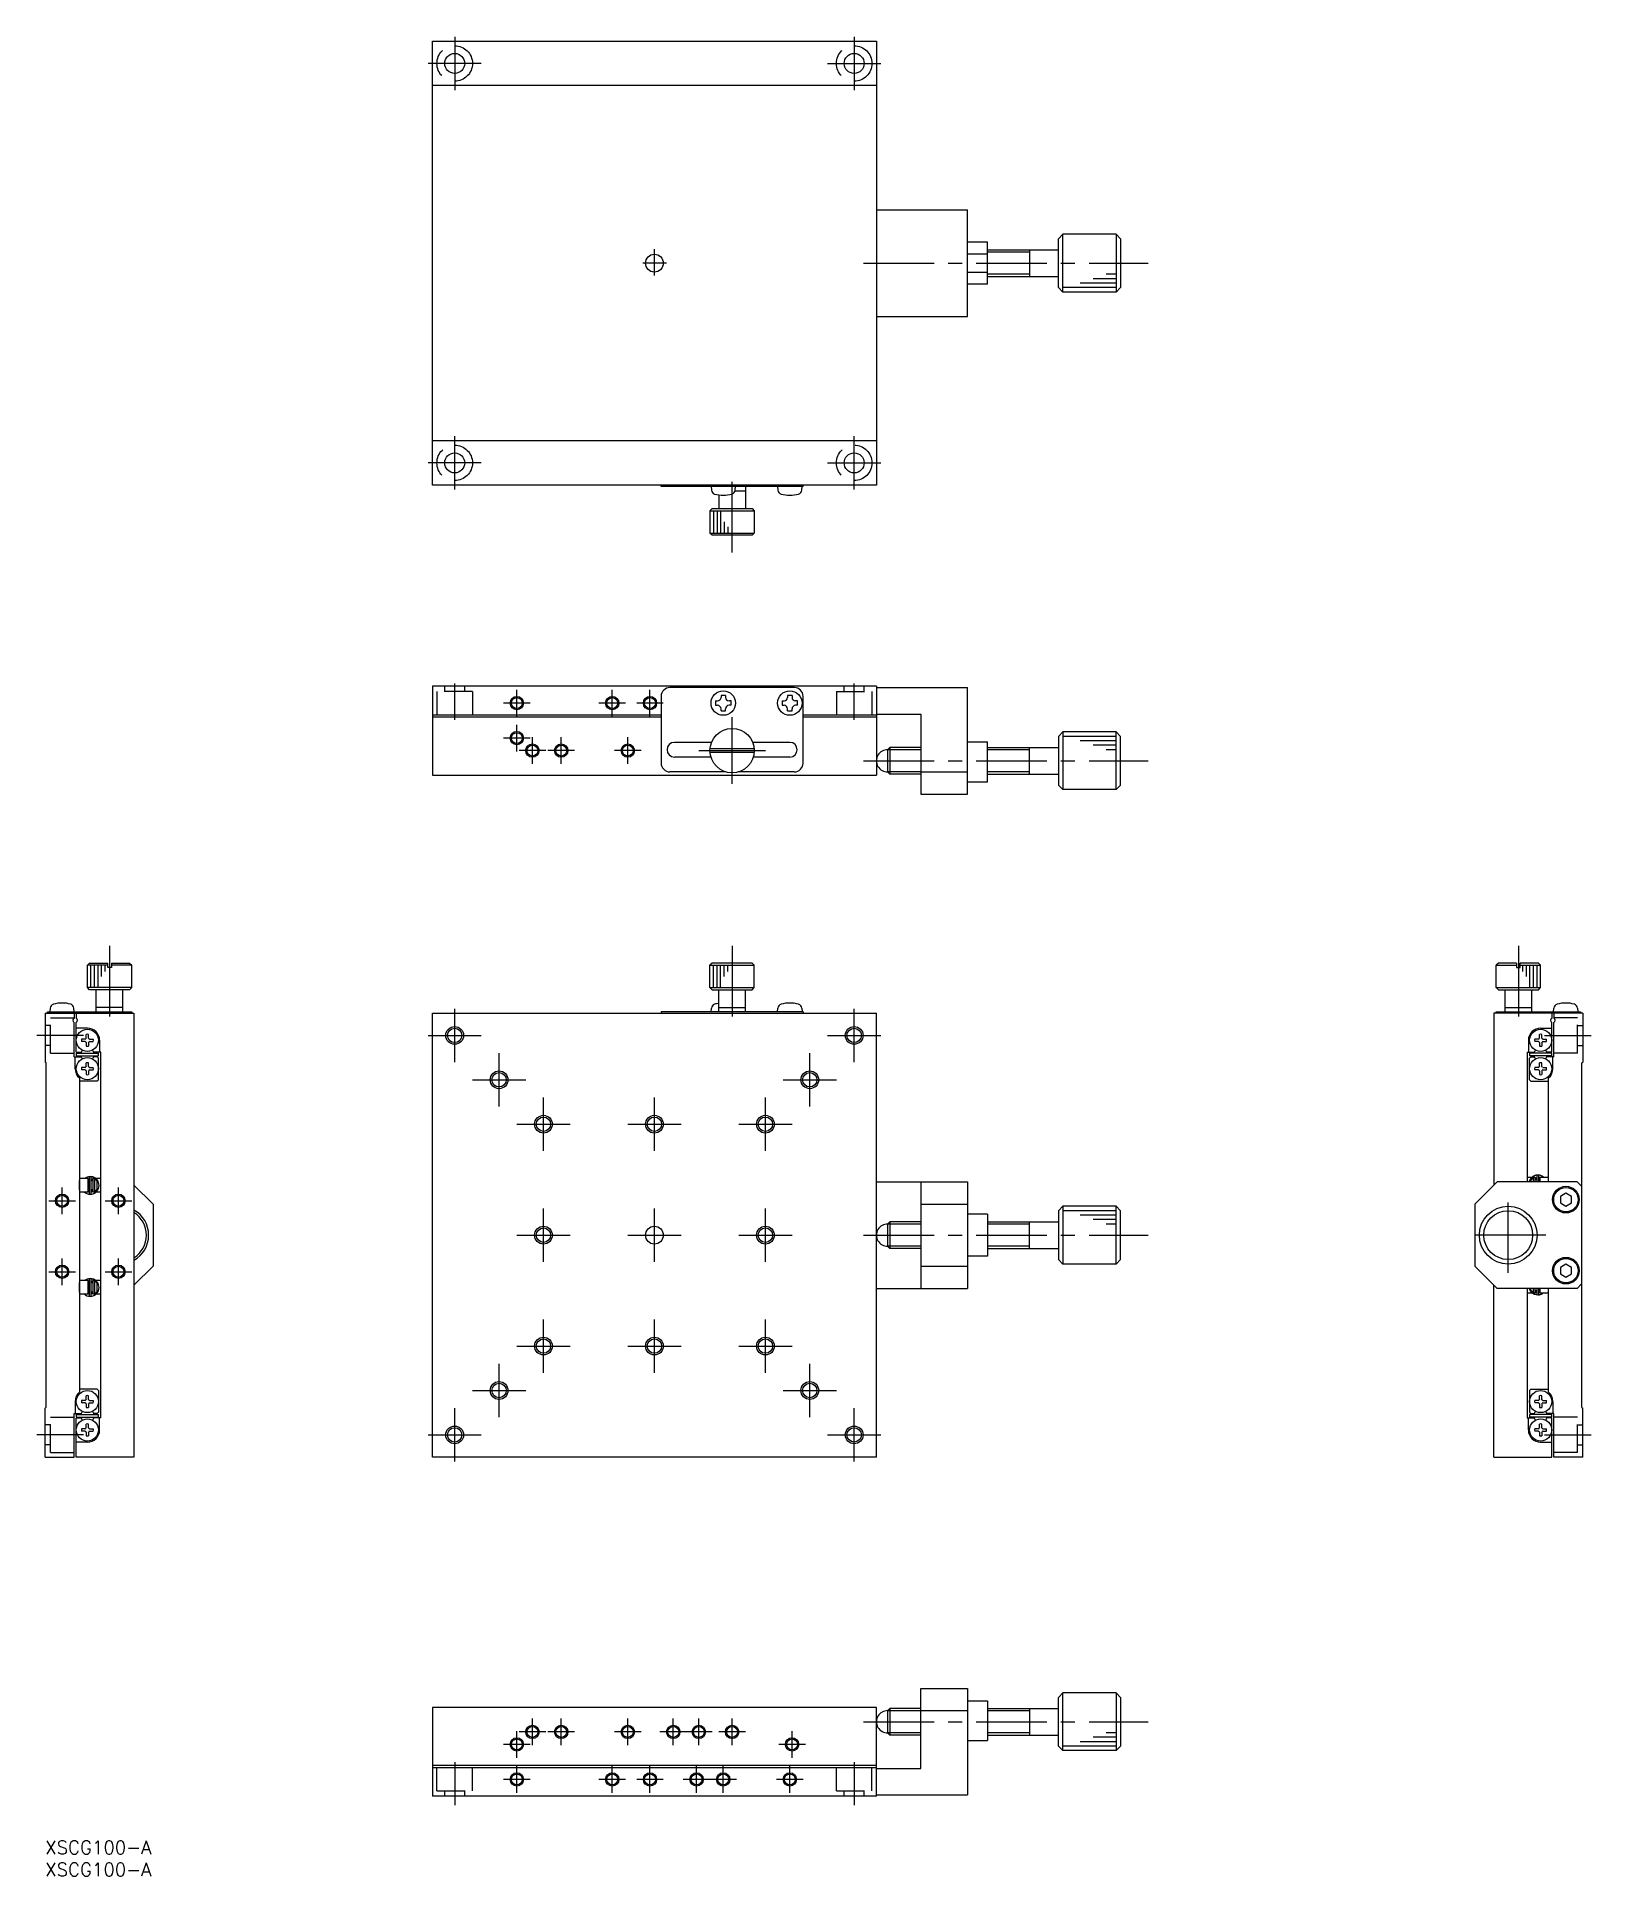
# Model space of a CAD drawing. Extents: x -2 to 348, y -8 to 406.
import ezdxf

# ---------------------------------------------------------------- set-up
doc = ezdxf.new("R2010")
doc.units = 0
doc.header["$LTSCALE"] = 0.5
doc.linetypes.add('CENTER', pattern=[50.8, 31.75, -6.35, 6.35, -6.35])
doc.linetypes.add('DASHED', pattern=[19.05, 12.7, -6.35])
for name, color, linetype in [('MSM_CENTER', 1, 'CENTER'), ('MSM_CONTINUOUS', 7, 'CONTINUOUS'), ('MSM_DASHED', 4, 'DASHED'), ('MSM_NARROW', 5, 'CONTINUOUS'), ('MSM_PART_NUMBER', 7, 'CONTINUOUS')]:
    doc.layers.add(name, color=color, linetype=linetype)
doc.styles.get("Standard").update_dxf_attribs({"font": 'txt.shx', "height": 3, "bigfont": 'bigfont.shx'})

# ---------------------------------------------------------------- blocks, each defined once
blk = doc.blocks.new('*U2')
at = {"layer": 'MSM_PART_NUMBER'}
blk.add_text('XSCG100-A', height=3, dxfattribs=at).set_placement((0, -3))
blk = doc.blocks.new('*U3')
at = {"layer": 'MSM_PART_NUMBER'}
blk.add_text('XSCG100-A', height=3, dxfattribs=at).set_placement((0, -8))

msp = doc.modelspace()

# ---------------------------------------------------------------- linework, layer by layer
at = {"layer": 'MSM_CENTER'}
for p, q in [((92.25, 406.42), (92.25, 394.42)), ((182.25, 406.42), (182.25, 394.42)), ((98.25, 400.42), (86.25, 400.42)), ((176.25, 400.42), (188.25, 400.42)), ((137.25, 352.61), (137.25, 358.56)), ((140, 355.42), (134.6, 355.42)), ((184.36, 355.42), (248.47, 355.42)), ((92.25, 304.42), (92.25, 316.42)), ((182.25, 304.42), (182.25, 316.42)), ((98.25, 310.42), (86.25, 310.42)), ((154.75, 290.26), (154.75, 307.52)), ((176.25, 310.42), (188.25, 310.42)), ((92.25, 252.55), (92.25, 260.7)), ((106.25, 253.3), (106.25, 259.3)), ((127.75, 253.3), (127.75, 259.3)), ((136.25, 253.3), (136.25, 259.3)), ((182.25, 252.55), (182.25, 260.7)), ((109.25, 256.3), (103.25, 256.3)), ((130.75, 256.3), (124.75, 256.3)), ((139.25, 256.3), (133.25, 256.3)), ((154.75, 238.1), (154.75, 253.1)), ((106.25, 245.41), (106.25, 251.41)), ((109.25, 248.41), (103.25, 248.41)), ((112.75, 245.6), (106.75, 245.6)), ((109.75, 242.6), (109.75, 248.6)), ((119.25, 245.6), (113.25, 245.6)), ((116.25, 242.6), (116.25, 248.6)), ((134.25, 245.6), (128.25, 245.6)), ((131.25, 242.6), (131.25, 248.6)), ((147.25, 245.6), (162.25, 245.6)), ((184.36, 243.3), (248.47, 243.3)), ((14.5, 201.6), (14.5, 184.34)), ((154.75, 201.6), (154.75, 184.34)), ((331.89, 201.6), (331.89, 184.18)), ((92.25, 175.43), (92.25, 187.43)), ((182.25, 175.43), (182.25, 187.43)), ((8.61, 181.44), (-1.9, 181.44)), ((86.25, 181.43), (98.25, 181.43)), ((176.25, 181.43), (188.25, 181.43)), ((337.78, 181.44), (348.29, 181.44)), ((102.25, 165.43), (102.25, 177.43)), ((172.25, 165.43), (172.25, 177.43)), ((96.25, 171.43), (108.25, 171.43)), ((166.25, 171.43), (178.25, 171.43)), ((112.25, 155.43), (112.25, 167.43)), ((137.25, 155.43), (137.25, 167.43)), ((162.25, 155.43), (162.25, 167.43)), ((106.25, 161.43), (118.25, 161.43)), ((131.25, 161.43), (143.25, 161.43)), ((156.25, 161.43), (168.25, 161.43)), ((3.8, 141.18), (3.8, 147.18)), ((16.5, 141.18), (16.5, 147.18)), ((0.8, 144.18), (6.8, 144.18)), ((13.5, 144.18), (19.5, 144.18)), ((112.25, 130.43), (112.25, 142.43)), ((137.25, 130.43), (137.25, 142.43)), ((162.25, 130.43), (162.25, 142.43)), ((329.59, 127.93), (329.59, 144.93)), ((106.25, 136.43), (118.25, 136.43)), ((131.25, 136.43), (143.25, 136.43)), ((156.25, 136.43), (168.25, 136.43)), ((184.36, 136.43), (248.47, 136.43)), ((338.09, 136.43), (321.09, 136.43)), ((3.8, 125.18), (3.8, 131.18)), ((16.5, 125.18), (16.5, 131.18)), ((0.8, 128.18), (6.8, 128.18)), ((13.5, 128.18), (19.5, 128.18)), ((112.25, 105.43), (112.25, 117.43)), ((137.25, 105.43), (137.25, 117.43)), ((162.25, 105.43), (162.25, 117.43)), ((106.25, 111.43), (118.25, 111.43)), ((131.25, 111.43), (143.25, 111.43)), ((156.25, 111.43), (168.25, 111.43)), ((102.25, 95.43), (102.25, 107.43)), ((172.25, 95.43), (172.25, 107.43)), ((96.25, 101.43), (108.25, 101.43)), ((166.25, 101.43), (178.25, 101.43)), ((92.25, 85.43), (92.25, 97.43)), ((182.25, 85.43), (182.25, 97.43)), ((8.61, 91.43), (-1.9, 91.43)), ((86.25, 91.43), (98.25, 91.43)), ((176.25, 91.43), (188.25, 91.43)), ((337.78, 91.43), (348.29, 91.43)), ((109.75, 21.5), (109.75, 27.5)), ((116.25, 21.5), (116.25, 27.5)), ((131.25, 21.5), (131.25, 27.5)), ((141.5, 21.5), (141.5, 27.5)), ((147.25, 21.5), (147.25, 27.5)), ((154.75, 21.5), (154.75, 27.5)), ((184.36, 26.8), (248.47, 26.8)), ((109.25, 21.7), (103.25, 21.7)), ((106.25, 18.7), (106.25, 24.7)), ((112.75, 24.5), (106.75, 24.5)), ((119.25, 24.5), (113.25, 24.5)), ((134.25, 24.5), (128.25, 24.5)), ((144.5, 24.5), (138.5, 24.5)), ((150.25, 24.5), (144.25, 24.5)), ((157.75, 24.5), (151.75, 24.5)), ((171.25, 21.7), (165.25, 21.7)), ((168.25, 18.7), (168.25, 24.7)), ((92.25, 17.7), (92.25, 8)), ((106.25, 10.8), (106.25, 16.8)), ((127.75, 10.8), (127.75, 16.8)), ((136.25, 10.8), (136.25, 16.8)), ((146.75, 10.8), (146.75, 16.8)), ((152.75, 10.8), (152.75, 16.8)), ((167.75, 10.8), (167.75, 16.8)), ((182.25, 17.7), (182.25, 8)), ((109.25, 13.8), (103.25, 13.8)), ((130.75, 13.8), (124.75, 13.8)), ((139.25, 13.8), (133.25, 13.8)), ((149.75, 13.8), (143.75, 13.8)), ((155.75, 13.8), (149.75, 13.8)), ((170.75, 13.8), (164.75, 13.8))]:
    msp.add_line(p, q, dxfattribs=at)
at = {"layer": 'MSM_CONTINUOUS'}
for p, q in [((87.25, 305.42), (87.25, 405.42)), ((87.25, 405.42), (187.25, 405.42)), ((187.25, 405.42), (187.25, 305.42)), ((187.25, 395.42), (87.25, 395.42)), ((187.25, 367.42), (207.75, 367.42)), ((207.75, 343.42), (207.75, 367.42)), ((228.25, 360.92), (229.25, 361.92)), ((228.25, 349.92), (228.25, 360.92)), ((229.25, 348.92), (229.25, 361.92)), ((241.25, 361.92), (229.25, 361.92)), ((242.25, 360.92), (241.25, 361.92)), ((241.25, 361.92), (241.25, 348.92)), ((242.25, 360.92), (242.25, 349.92)), ((212.25, 360.17), (207.75, 360.17)), ((207.75, 357.54), (212.25, 357.54)), ((212.25, 350.67), (212.25, 360.17)), ((212.25, 358.42), (228.25, 358.42)), ((221.75, 358.42), (221.75, 352.42)), ((212.25, 353.3), (207.75, 353.3)), ((212.25, 352.42), (228.25, 352.42)), ((212.25, 350.67), (207.75, 350.67)), ((228.25, 349.92), (229.25, 348.92)), ((241.25, 348.92), (229.25, 348.92)), ((242.25, 349.92), (241.25, 348.92)), ((187.25, 343.42), (207.75, 343.42)), ((187.25, 315.42), (87.25, 315.42)), ((187.25, 305.42), (87.25, 305.42)), ((138.75, 305.12), (138.75, 305.42)), ((170.75, 305.12), (138.75, 305.12)), ((150, 305.12), (150.07, 304.28)), ((151.75, 303.19), (151.75, 300.12)), ((155.4, 304.12), (157.75, 304.12)), ((155.42, 304.28), (155.5, 305.12)), ((157.75, 305.12), (157.75, 300.12)), ((165, 305.12), (165.07, 304.28)), ((170.42, 304.28), (170.5, 305.12)), ((170.75, 305.12), (170.75, 305.42)), ((149.75, 299.62), (150.25, 300.12)), ((149.75, 299.62), (159.75, 299.62)), ((149.75, 299.62), (149.75, 294.62)), ((150.25, 300.12), (159.25, 300.12)), ((159.25, 300.12), (159.75, 299.62)), ((159.75, 299.62), (159.75, 294.62)), ((149.75, 294.62), (159.75, 294.62)), ((150.25, 294.12), (149.75, 294.62)), ((159.75, 294.62), (159.25, 294.12)), ((159.25, 294.12), (150.25, 294.12)), ((187.25, 260.1), (87.25, 260.1)), ((87.25, 260.1), (87.25, 240.1)), ((138.75, 257.8), (138.75, 242.8)), ((168.75, 259.8), (140.75, 259.8)), ((153.25, 258.05), (152.25, 258.05)), ((152.25, 258.05), (152.25, 257.6)), ((153.25, 258.05), (153.25, 257.6)), ((168.25, 258.05), (167.25, 258.05)), ((167.25, 258.05), (167.25, 257.6)), ((168.25, 258.05), (168.25, 257.6)), ((170.75, 242.8), (170.75, 257.8)), ((187.25, 260.1), (187.25, 240.1)), ((187.25, 259.8), (207.75, 259.8)), ((207.75, 235.8), (207.75, 259.8)), ((138.75, 253.6), (87.25, 253.6)), ((138.75, 253.1), (87.25, 253.1)), ((151, 256.8), (151, 255.8)), ((151, 256.8), (151.45, 256.8)), ((151, 255.8), (151.45, 255.8)), ((152.25, 254.55), (152.25, 255)), ((152.25, 254.55), (153.25, 254.55)), ((153.25, 254.55), (153.25, 255)), ((154.5, 256.8), (154.05, 256.8)), ((154.5, 255.8), (154.05, 255.8)), ((154.5, 255.8), (154.5, 256.8)), ((166, 256.8), (166, 255.8)), ((166, 256.8), (166.45, 256.8)), ((166, 255.8), (166.45, 255.8)), ((167.25, 254.55), (167.25, 255)), ((167.25, 254.55), (168.25, 254.55)), ((168.25, 254.55), (168.25, 255)), ((169.5, 256.8), (169.05, 256.8)), ((169.5, 255.8), (169.05, 255.8)), ((169.5, 255.8), (169.5, 256.8)), ((187.25, 253.6), (170.75, 253.6)), ((187.25, 253.1), (170.75, 253.1)), ((187.25, 253.8), (197.25, 253.8)), ((197.25, 253.8), (197.25, 235.8)), ((228.25, 248.8), (229.25, 249.8)), ((228.25, 248.8), (228.25, 237.8)), ((229.25, 249.8), (229.25, 236.8)), ((241.25, 249.8), (229.25, 249.8)), ((242.25, 248.8), (241.25, 249.8)), ((241.25, 236.8), (241.25, 249.8)), ((242.25, 237.8), (242.25, 248.8)), ((150.1, 247.45), (141.75, 247.45)), ((159.73, 246), (149.76, 246)), ((159.73, 245.2), (149.76, 245.2)), ((167.75, 247.45), (159.39, 247.45)), ((189.75, 245.76), (190.29, 246.3)), ((189.75, 245.76), (189.75, 240.85)), ((190.29, 246.3), (190.29, 240.3)), ((197.25, 246.3), (190.29, 246.3)), ((207.75, 247.55), (212.25, 247.55)), ((212.25, 238.55), (212.25, 247.55)), ((212.25, 246.3), (228.25, 246.3)), ((221.75, 240.3), (221.75, 246.3)), ((153.35, 240.8), (140.75, 240.8)), ((149.96, 244.15), (141.75, 244.15)), ((168.75, 240.8), (156.15, 240.8)), ((167.75, 244.15), (159.53, 244.15)), ((190.29, 240.3), (189.75, 240.85)), ((197.25, 240.8), (207.75, 240.8)), ((87.25, 240.1), (187.25, 240.1)), ((197.25, 240.3), (190.29, 240.3)), ((207.75, 238.55), (212.25, 238.55)), ((212.25, 240.3), (228.25, 240.3)), ((228.25, 237.8), (229.25, 236.8)), ((241.25, 236.8), (229.25, 236.8)), ((242.25, 237.8), (241.25, 236.8)), ((197.25, 235.8), (207.75, 235.8)), ((9.5, 197.23), (10, 197.73)), ((14.1, 197.23), (9.5, 197.23)), ((9.5, 192.23), (9.5, 197.23)), ((10, 197.73), (14.1, 197.73)), ((14.1, 196.73), (14.1, 197.73)), ((14.9, 196.73), (14.1, 196.73)), ((14.9, 197.73), (14.9, 196.73)), ((14.9, 197.73), (19, 197.73)), ((19.5, 197.23), (14.9, 197.23)), ((19, 197.73), (19.5, 197.23)), ((19.5, 192.23), (19.5, 197.23)), ((150.25, 197.73), (149.75, 197.23)), ((149.75, 197.23), (159.75, 197.23)), ((149.75, 192.23), (149.75, 197.23)), ((159.25, 197.73), (150.25, 197.73)), ((159.75, 197.23), (159.25, 197.73)), ((159.75, 192.23), (159.75, 197.23)), ((327.39, 197.73), (326.89, 197.23)), ((326.89, 197.23), (331.49, 197.23)), ((326.89, 192.23), (326.89, 197.23)), ((331.49, 197.73), (327.39, 197.73)), ((331.49, 197.73), (331.49, 196.73)), ((331.49, 196.73), (332.29, 196.73)), ((332.29, 196.73), (332.29, 197.73)), ((336.39, 197.73), (332.29, 197.73)), ((332.29, 197.23), (336.89, 197.23)), ((336.89, 197.23), (336.39, 197.73)), ((336.89, 192.23), (336.89, 197.23)), ((19.5, 192.23), (9.5, 192.23)), ((10, 191.73), (9.5, 192.23)), ((19, 191.73), (10, 191.73)), ((11.5, 186.73), (11.5, 191.73)), ((17.5, 186.73), (17.5, 191.73)), ((19.5, 192.23), (19, 191.73)), ((149.75, 192.23), (159.75, 192.23)), ((149.75, 192.23), (150.25, 191.73)), ((150.25, 191.73), (159.25, 191.73)), ((151.75, 186.73), (151.75, 191.73)), ((157.75, 186.73), (157.75, 191.73)), ((159.25, 191.73), (159.75, 192.23)), ((326.89, 192.23), (336.89, 192.23)), ((326.89, 192.23), (327.39, 191.73)), ((327.39, 191.73), (336.39, 191.73)), ((328.89, 186.73), (328.89, 191.73)), ((334.89, 186.73), (334.89, 191.73)), ((336.39, 191.73), (336.89, 192.23)), ((0.5, 186.43), (0.5, 186.73)), ((0.5, 186.73), (19.5, 186.73)), ((1.12, 187.58), (1.05, 186.73)), ((6.55, 186.73), (6.48, 187.58)), ((17.5, 187.73), (11.5, 187.73)), ((19.5, 186.73), (19.5, 186.43)), ((170.75, 186.73), (138.75, 186.73)), ((138.75, 186.73), (138.75, 186.43)), ((150, 186.73), (150.07, 187.58)), ((151.75, 187.73), (157.75, 187.73)), ((165, 186.73), (165.07, 187.58)), ((170.42, 187.58), (170.5, 186.73)), ((170.75, 186.73), (170.75, 186.43)), ((326.89, 186.43), (326.89, 186.73)), ((326.89, 186.73), (345.89, 186.73)), ((328.89, 187.73), (334.89, 187.73)), ((339.8, 186.73), (339.87, 187.58)), ((345.22, 187.58), (345.3, 186.73)), ((345.89, 186.73), (345.89, 186.43)), ((0, 186.43), (20, 186.43)), ((0, 186.43), (0, 175.43)), ((6.5, 186.43), (6.5, 185.28)), ((6.5, 176.63), (6.5, 184.37)), ((7, 186.43), (7, 185.28)), ((7, 177.63), (7, 184.37)), ((9.5, 183.08), (7, 183.08)), ((20, 186.43), (20, 86.43)), ((87.25, 86.43), (87.25, 186.43)), ((87.25, 186.43), (187.25, 186.43)), ((187.25, 86.43), (187.25, 186.43)), ((346.39, 186.43), (326.39, 186.43)), ((326.39, 186.43), (326.39, 147.73)), ((336.89, 183.08), (339.39, 183.08)), ((339.39, 186.43), (339.39, 185.28)), ((339.39, 177.63), (339.39, 184.37)), ((339.89, 186.43), (339.89, 185.28)), ((339.89, 176.63), (339.89, 184.37)), ((346.39, 186.43), (346.39, 175.43)), ((9, 180.61), (8.18, 180.59)), ((9, 180.06), (8.18, 180.07)), ((9, 180.61), (9.17, 180.68)), ((9, 180.06), (9.17, 179.98)), ((9.23, 180.81), (9.17, 180.68)), ((9.23, 179.85), (9.17, 179.98)), ((9.23, 180.81), (9.24, 181.66)), ((9.23, 179.85), (9.24, 179.01)), ((9.77, 180.81), (9.76, 181.66)), ((9.77, 179.85), (9.76, 179.01)), ((9.77, 180.81), (9.83, 180.68)), ((9.77, 179.85), (9.83, 179.98)), ((10, 180.61), (9.83, 180.68)), ((10, 180.06), (9.83, 179.98)), ((10, 180.61), (10.82, 180.59)), ((10, 180.06), (10.82, 180.07)), ((12.25, 180.33), (12.25, 177.63)), ((334.14, 180.33), (334.14, 177.63)), ((336.39, 180.61), (335.57, 180.59)), ((336.39, 180.06), (335.57, 180.07)), ((336.39, 180.61), (336.56, 180.68)), ((336.39, 180.06), (336.56, 179.98)), ((336.62, 180.81), (336.56, 180.68)), ((336.62, 179.85), (336.56, 179.98)), ((336.62, 180.81), (336.63, 181.66)), ((336.62, 179.85), (336.63, 179.01)), ((337.17, 180.81), (337.15, 181.66)), ((337.17, 179.85), (337.15, 179.01)), ((337.17, 180.81), (337.23, 180.68)), ((337.17, 179.85), (337.23, 179.98)), ((337.39, 180.61), (337.23, 180.68)), ((337.39, 180.06), (337.23, 179.98)), ((337.39, 180.61), (338.22, 180.59)), ((337.39, 180.06), (338.22, 180.07)), ((0.2, 175.23), (0, 175.43)), ((0.2, 97.64), (0.2, 175.23)), ((6.5, 176.63), (8.09, 176.63)), ((6.75, 173.93), (6.75, 176.63)), ((7, 177.63), (8.09, 177.63)), ((7, 177.43), (7, 176.83)), ((7, 177.43), (12, 177.43)), ((7, 176.83), (12, 176.83)), ((9, 174.21), (8.18, 174.19)), ((9, 174.21), (9.17, 174.28)), ((9.23, 174.41), (9.17, 174.28)), ((9.23, 174.41), (9.24, 175.26)), ((9.77, 174.41), (9.76, 175.26)), ((9.77, 174.41), (9.83, 174.28)), ((10, 174.21), (9.83, 174.28)), ((10, 174.21), (10.82, 174.19)), ((12.5, 177.63), (10.91, 177.63)), ((11.7, 176.63), (10.91, 176.63)), ((11.7, 176.63), (12, 176.33)), ((12, 176.83), (12, 177.43)), ((12, 171.43), (12, 176.33)), ((12.5, 95.24), (12.5, 177.63)), ((333.89, 177.63), (333.89, 148.43)), ((333.89, 177.63), (335.48, 177.63)), ((334.39, 177.43), (334.39, 176.83)), ((339.39, 177.43), (334.39, 177.43)), ((339.39, 176.83), (334.39, 176.83)), ((334.69, 176.63), (334.39, 176.33)), ((334.39, 171.43), (334.39, 176.33)), ((334.69, 176.63), (335.48, 176.63)), ((336.39, 174.21), (335.57, 174.19)), ((336.39, 174.21), (336.56, 174.28)), ((336.62, 174.41), (336.56, 174.28)), ((336.62, 174.41), (336.63, 175.26)), ((337.17, 174.41), (337.15, 175.26)), ((337.17, 174.41), (337.23, 174.28)), ((337.39, 174.21), (338.22, 174.19)), ((339.39, 177.63), (338.31, 177.63)), ((339.89, 176.63), (338.31, 176.63)), ((339.39, 176.83), (339.39, 177.43)), ((339.64, 173.93), (339.64, 176.63)), ((346.19, 175.23), (346.39, 175.43)), ((346.19, 97.63), (346.19, 175.23)), ((7.7, 171.85), (7.7, 101.02)), ((11.7, 171.13), (7.7, 171.13)), ((9, 173.66), (8.18, 173.67)), ((9, 173.66), (9.17, 173.58)), ((9.23, 173.45), (9.17, 173.58)), ((9.23, 173.45), (9.24, 172.61)), ((9.77, 173.45), (9.76, 172.61)), ((9.77, 173.45), (9.83, 173.58)), ((10, 173.66), (9.83, 173.58)), ((10, 173.66), (10.82, 173.67)), ((11.7, 171.13), (12, 171.43)), ((334.69, 171.13), (334.39, 171.43)), ((334.69, 171.13), (338.69, 171.13)), ((336.39, 173.66), (335.57, 173.67)), ((336.39, 173.66), (336.56, 173.58)), ((336.62, 173.45), (336.56, 173.58)), ((336.62, 173.45), (336.63, 172.61)), ((337.17, 173.45), (337.15, 172.61)), ((337.17, 173.45), (337.23, 173.58)), ((337.39, 173.66), (337.23, 173.58)), ((337.39, 173.66), (338.22, 173.67)), ((338.69, 148.43), (338.69, 171.85)), ((9.91, 149.42), (9.91, 145.87)), ((10.87, 149.5), (10.15, 149.64)), ((10.36, 149.49), (10.35, 149.48)), ((10.39, 149.5), (10.36, 149.49)), ((10.36, 145.87), (10.36, 149.42)), ((10.42, 149.51), (10.39, 149.5)), ((10.46, 149.52), (10.42, 149.51)), ((10.49, 149.53), (10.46, 149.52)), ((10.53, 149.53), (10.49, 149.53)), ((10.56, 149.54), (10.53, 149.53)), ((10.6, 149.54), (10.56, 149.54)), ((10.64, 149.54), (10.6, 149.54)), ((10.67, 149.54), (10.64, 149.54)), ((10.71, 149.54), (10.67, 149.54)), ((10.74, 149.53), (10.71, 149.54)), ((10.78, 149.53), (10.74, 149.53)), ((10.81, 149.52), (10.78, 149.53)), ((10.85, 149.51), (10.81, 149.52)), ((10.81, 149.2), (10.82, 149.21)), ((10.81, 149.18), (10.81, 149.2)), ((10.84, 149.24), (10.82, 149.18)), ((10.82, 149.21), (10.83, 149.23)), ((10.83, 149.24), (10.84, 149.26)), ((10.83, 149.23), (10.83, 149.24)), ((10.92, 149.48), (10.84, 149.24)), ((10.84, 149.26), (10.85, 149.28)), ((10.88, 149.5), (10.85, 149.51)), ((10.85, 149.29), (10.86, 149.31)), ((10.85, 149.28), (10.85, 149.29)), ((10.86, 149.31), (10.87, 149.32)), ((10.92, 149.48), (10.87, 149.5)), ((10.87, 149.34), (10.88, 149.35)), ((10.87, 149.32), (10.87, 149.34)), ((10.91, 149.49), (10.88, 149.5)), ((10.88, 149.37), (10.89, 149.38)), ((10.88, 149.35), (10.88, 149.37)), ((10.89, 149.39), (10.9, 149.41)), ((10.89, 149.38), (10.89, 149.39)), ((10.9, 149.43), (10.91, 149.44)), ((10.9, 149.42), (10.9, 149.43)), ((10.9, 149.41), (10.9, 149.42)), ((10.91, 149.48), (10.91, 149.49)), ((10.91, 149.48), (10.91, 149.48)), ((10.91, 149.48), (10.91, 149.48)), ((10.91, 149.47), (10.91, 149.48)), ((10.91, 149.48), (10.91, 149.48)), ((10.91, 149.46), (10.91, 149.47)), ((10.91, 149.47), (10.91, 149.47)), ((10.91, 149.45), (10.91, 149.46)), ((10.91, 149.44), (10.91, 149.45)), ((10.99, 149.45), (10.92, 149.48)), ((334.89, 149.43), (333.89, 149.43)), ((334.69, 149.21), (334.64, 149.15)), ((334.69, 148.85), (335.19, 149.38)), ((334.73, 149.26), (334.69, 149.21)), ((334.78, 149.32), (334.73, 149.26)), ((334.84, 149.38), (334.78, 149.32)), ((334.91, 149.44), (334.84, 149.38)), ((334.97, 149.5), (334.91, 149.44)), ((335.04, 149.56), (334.97, 149.5)), ((335.11, 149.61), (335.04, 149.56)), ((335.19, 149.66), (335.11, 149.61)), ((335.26, 149.71), (335.19, 149.66)), ((335.19, 149.43), (335.19, 148.43)), ((335.69, 149.43), (335.19, 149.43)), ((335.34, 149.75), (335.26, 149.71)), ((335.42, 149.79), (335.34, 149.75)), ((335.49, 149.82), (335.42, 149.79)), ((335.47, 149.81), (335.47, 149.81)), ((335.53, 149.83), (335.48, 149.81)), ((335.57, 149.85), (335.49, 149.82)), ((335.65, 149.88), (335.57, 149.85)), ((335.73, 149.9), (335.65, 149.88)), ((335.69, 148.43), (335.69, 149.43)), ((335.7, 149.41), (335.91, 149.38)), ((335.81, 149.92), (335.73, 149.9)), ((335.9, 149.94), (335.81, 149.92)), ((335.89, 148.93), (335.89, 149.39)), ((335.98, 149.95), (335.9, 149.94)), ((335.91, 149.38), (336.03, 149.21)), ((336.07, 149.96), (335.98, 149.95)), ((336.03, 149.75), (336.03, 148.43)), ((336.03, 149.21), (336.03, 149.15)), ((336.17, 149.97), (336.07, 149.96)), ((336.23, 149.97), (336.17, 149.97)), ((336.36, 149.97), (336.28, 149.97)), ((336.46, 149.96), (336.36, 149.97)), ((336.55, 149.95), (336.46, 149.96)), ((336.48, 148.43), (336.48, 149.75)), ((336.48, 149.51), (336.78, 149.43)), ((336.65, 149.93), (336.55, 149.95)), ((336.74, 149.91), (336.65, 149.93)), ((336.69, 149.43), (336.69, 148.43)), ((338.69, 149.43), (336.69, 149.43)), ((336.84, 149.89), (336.74, 149.91)), ((336.93, 149.86), (336.84, 149.89)), ((337.02, 149.82), (336.93, 149.86)), ((337.11, 149.78), (337.02, 149.82)), ((337.19, 149.74), (337.11, 149.78)), ((337.28, 149.69), (337.19, 149.74)), ((337.36, 149.64), (337.28, 149.69)), ((337.44, 149.58), (337.36, 149.64)), ((337.52, 149.53), (337.44, 149.58)), ((337.59, 149.46), (337.52, 149.53)), ((337.63, 149.43), (337.59, 149.46)), ((9.7, 149.18), (7.7, 149.18)), ((7.7, 146.61), (7.7, 148.76)), ((7.7, 146.18), (9.7, 146.18)), ((9.91, 146.11), (9.61, 146.18)), ((9.7, 146.18), (9.7, 149.18)), ((9.7, 149.13), (9.91, 149.18)), ((9.91, 148.68), (9.7, 148.68)), ((9.7, 146.68), (9.91, 146.68)), ((10.36, 148.86), (10.37, 148.87)), ((10.36, 148.84), (10.36, 148.86)), ((10.36, 148.83), (10.36, 148.84)), ((10.36, 148.82), (10.36, 148.83)), ((10.7, 148.68), (10.36, 148.68)), ((10.36, 146.68), (10.7, 146.68)), ((10.36, 146.46), (10.36, 146.47)), ((10.36, 146.45), (10.36, 146.46)), ((10.36, 146.44), (10.36, 146.45)), ((10.36, 146.42), (10.36, 146.44)), ((10.37, 146.41), (10.36, 146.42)), ((10.37, 148.9), (10.38, 148.91)), ((10.37, 148.88), (10.37, 148.9)), ((10.37, 148.87), (10.37, 148.88)), ((10.37, 146.4), (10.37, 146.41)), ((10.37, 146.38), (10.37, 146.4)), ((10.38, 146.37), (10.37, 146.38)), ((10.38, 148.92), (10.39, 148.93)), ((10.38, 148.91), (10.38, 148.92)), ((10.38, 146.36), (10.38, 146.37)), ((10.39, 146.34), (10.38, 146.36)), ((10.39, 148.95), (10.4, 148.96)), ((10.39, 148.93), (10.39, 148.95)), ((10.4, 146.33), (10.39, 146.34)), ((10.4, 148.96), (10.41, 148.97)), ((10.4, 146.32), (10.4, 146.33)), ((10.41, 146.31), (10.4, 146.32)), ((10.41, 148.98), (10.42, 148.99)), ((10.41, 148.97), (10.41, 148.98)), ((10.42, 146.3), (10.41, 146.31)), ((10.42, 148.99), (10.43, 149)), ((10.43, 146.29), (10.42, 146.3)), ((10.43, 149), (10.44, 149.01)), ((10.44, 146.28), (10.43, 146.29)), ((10.44, 149.01), (10.45, 149.02)), ((10.45, 146.27), (10.44, 146.28)), ((10.45, 149.02), (10.46, 149.03)), ((10.46, 146.26), (10.45, 146.27)), ((10.46, 149.03), (10.47, 149.04)), ((10.47, 146.25), (10.46, 146.26)), ((10.47, 149.04), (10.48, 149.05)), ((10.48, 146.24), (10.47, 146.25)), ((10.48, 149.05), (10.49, 149.05)), ((10.49, 146.24), (10.48, 146.24)), ((10.49, 149.05), (10.51, 149.06)), ((10.5, 146.23), (10.49, 146.24)), ((10.5, 149.06), (10.5, 148.68)), ((10.5, 146.68), (10.5, 146.23)), ((10.51, 146.22), (10.5, 146.23)), ((10.51, 149.06), (10.52, 149.07)), ((10.52, 146.22), (10.51, 146.22)), ((10.52, 149.07), (10.53, 149.07)), ((10.54, 146.21), (10.52, 146.22)), ((10.53, 149.07), (10.54, 149.08)), ((10.54, 149.08), (10.56, 149.08)), ((10.55, 146.21), (10.54, 146.21)), ((10.56, 146.2), (10.55, 146.21)), ((10.56, 149.08), (10.57, 149.08)), ((10.58, 146.2), (10.56, 146.2)), ((10.57, 149.08), (10.58, 149.09)), ((10.58, 149.09), (10.6, 149.09)), ((10.59, 146.2), (10.58, 146.2)), ((10.6, 146.2), (10.59, 146.2)), ((10.6, 149.09), (10.61, 149.09)), ((10.62, 146.19), (10.6, 146.2)), ((10.61, 149.09), (10.62, 149.09)), ((10.62, 149.09), (10.64, 149.09)), ((10.63, 146.19), (10.62, 146.19)), ((10.64, 146.19), (10.63, 146.19)), ((10.64, 149.09), (10.65, 149.09)), ((10.66, 146.2), (10.64, 146.19)), ((10.65, 149.09), (10.66, 149.09)), ((10.66, 149.09), (10.68, 149.09)), ((10.67, 146.2), (10.66, 146.2)), ((10.69, 146.2), (10.67, 146.2)), ((10.68, 149.09), (10.69, 149.09)), ((10.69, 149.09), (10.7, 149.08)), ((10.7, 146.2), (10.69, 146.2)), ((10.7, 149.18), (10.7, 146.18)), ((11.2, 149.18), (10.7, 149.18)), ((10.7, 146.18), (11.2, 146.18)), ((10.86, 145.78), (10.91, 145.8)), ((11.2, 146.18), (11.2, 149.18)), ((11.2, 149.13), (11.7, 148.6)), ((11.7, 146.77), (11.2, 146.24)), ((12.5, 149.18), (11.41, 149.18)), ((11.5, 146.18), (11.5, 146.18)), ((11.5, 146.18), (12.5, 146.18)), ((11.7, 146.77), (11.7, 148.6)), ((24.3, 143.43), (20, 147.73)), ((187.25, 148.43), (207.75, 148.43)), ((197.25, 148.43), (197.25, 124.43)), ((207.75, 148.43), (207.75, 124.43)), ((322.09, 143.43), (327.09, 148.43)), ((345.09, 148.43), (327.09, 148.43)), ((334.33, 148.51), (334.31, 148.44)), ((334.31, 148.44), (334.31, 148.43)), ((334.36, 148.59), (334.33, 148.51)), ((334.38, 148.65), (334.36, 148.59)), ((334.41, 148.74), (334.38, 148.65)), ((334.44, 148.81), (334.41, 148.74)), ((334.48, 148.88), (334.44, 148.81)), ((334.51, 148.95), (334.48, 148.88)), ((334.55, 149.01), (334.51, 148.95)), ((334.6, 149.08), (334.55, 149.01)), ((334.64, 149.15), (334.6, 149.08)), ((334.69, 148.85), (334.69, 148.43)), ((336.03, 148.93), (335.69, 148.93)), ((336.69, 148.93), (336.48, 148.93)), ((342.59, 145.87), (341.34, 145.15)), ((341.34, 145.15), (341.34, 143.71)), ((343.84, 145.15), (342.59, 145.87)), ((343.84, 143.71), (343.84, 145.15)), ((346.09, 147.43), (345.09, 148.43)), ((346.09, 147.43), (346.09, 125.43)), ((24.3, 143.43), (24.3, 129.43)), ((197.25, 143.43), (207.75, 143.43)), ((212.25, 141.18), (207.75, 141.18)), ((212.25, 141.18), (212.25, 131.68)), ((228.25, 141.93), (229.25, 142.93)), ((228.25, 141.93), (228.25, 130.93)), ((229.25, 142.93), (229.25, 129.93)), ((241.25, 142.93), (229.25, 142.93)), ((242.25, 141.93), (241.25, 142.93)), ((241.25, 129.93), (241.25, 142.93)), ((242.25, 130.93), (242.25, 141.93)), ((322.09, 143.43), (322.09, 129.43)), ((341.34, 143.71), (342.59, 142.99)), ((342.59, 142.99), (343.84, 143.71)), ((189.75, 138.89), (190.29, 139.43)), ((189.75, 138.89), (189.75, 133.97)), ((190.29, 139.43), (190.29, 133.43)), ((197.25, 139.43), (190.29, 139.43)), ((212.25, 139.43), (228.25, 139.43)), ((221.75, 133.43), (221.75, 139.43)), ((190.29, 133.43), (189.75, 133.97)), ((197.25, 133.43), (190.29, 133.43)), ((212.25, 133.43), (228.25, 133.43)), ((24.3, 129.43), (20, 125.13)), ((197.25, 129.43), (207.75, 129.43)), ((212.25, 131.68), (207.75, 131.68)), ((228.25, 130.93), (229.25, 129.93)), ((241.25, 129.93), (229.25, 129.93)), ((242.25, 130.93), (241.25, 129.93)), ((322.09, 129.43), (327.09, 124.43)), ((342.59, 129.87), (341.34, 129.15)), ((341.34, 129.15), (341.34, 127.71)), ((343.84, 129.15), (342.59, 129.87)), ((343.84, 127.71), (343.84, 129.15)), ((9.7, 126.18), (7.7, 126.18)), ((7.7, 123.61), (7.7, 125.76)), ((9.7, 123.18), (9.7, 126.18)), ((9.7, 126.13), (9.91, 126.18)), ((9.91, 125.68), (9.7, 125.68)), ((9.91, 126.42), (9.91, 122.87)), ((10.87, 126.5), (10.15, 126.64)), ((10.36, 126.49), (10.35, 126.48)), ((10.39, 126.5), (10.36, 126.49)), ((10.36, 122.87), (10.36, 126.42)), ((10.36, 125.86), (10.37, 125.87)), ((10.36, 125.84), (10.36, 125.86)), ((10.36, 125.83), (10.36, 125.84)), ((10.36, 125.82), (10.36, 125.83)), ((10.7, 125.68), (10.36, 125.68)), ((10.37, 125.9), (10.38, 125.91)), ((10.37, 125.88), (10.37, 125.9)), ((10.37, 125.87), (10.37, 125.88)), ((10.38, 125.92), (10.39, 125.93)), ((10.38, 125.91), (10.38, 125.92)), ((10.42, 126.51), (10.39, 126.5)), ((10.39, 125.95), (10.4, 125.96)), ((10.39, 125.93), (10.39, 125.95)), ((10.4, 125.96), (10.41, 125.97)), ((10.41, 125.98), (10.42, 125.99)), ((10.41, 125.97), (10.41, 125.98)), ((10.46, 126.52), (10.42, 126.51)), ((10.42, 125.99), (10.43, 126)), ((10.43, 126), (10.44, 126.01)), ((10.44, 126.01), (10.45, 126.02)), ((10.45, 126.02), (10.46, 126.03)), ((10.49, 126.53), (10.46, 126.52)), ((10.46, 126.03), (10.47, 126.04)), ((10.47, 126.04), (10.48, 126.05)), ((10.48, 126.05), (10.49, 126.05)), ((10.53, 126.53), (10.49, 126.53)), ((10.49, 126.05), (10.51, 126.06)), ((10.5, 126.06), (10.5, 125.68)), ((10.51, 126.06), (10.52, 126.07)), ((10.52, 126.07), (10.53, 126.07)), ((10.56, 126.54), (10.53, 126.53)), ((10.53, 126.07), (10.54, 126.08)), ((10.54, 126.08), (10.56, 126.08)), ((10.6, 126.54), (10.56, 126.54)), ((10.56, 126.08), (10.57, 126.08)), ((10.57, 126.08), (10.58, 126.09)), ((10.58, 126.09), (10.6, 126.09)), ((10.64, 126.54), (10.6, 126.54)), ((10.6, 126.09), (10.61, 126.09)), ((10.61, 126.09), (10.62, 126.09)), ((10.62, 126.09), (10.64, 126.09)), ((10.67, 126.54), (10.64, 126.54)), ((10.64, 126.09), (10.65, 126.09)), ((10.65, 126.09), (10.66, 126.09)), ((10.66, 126.09), (10.68, 126.09)), ((10.71, 126.54), (10.67, 126.54)), ((10.68, 126.09), (10.69, 126.09)), ((10.69, 126.09), (10.7, 126.08)), ((10.7, 126.18), (10.7, 123.18)), ((11.2, 126.18), (10.7, 126.18)), ((10.74, 126.53), (10.71, 126.54)), ((10.78, 126.53), (10.74, 126.53)), ((10.81, 126.52), (10.78, 126.53)), ((10.85, 126.51), (10.81, 126.52)), ((10.81, 126.2), (10.82, 126.21)), ((10.81, 126.18), (10.81, 126.2)), ((10.84, 126.24), (10.82, 126.18)), ((10.82, 126.21), (10.83, 126.23)), ((10.83, 126.24), (10.84, 126.26)), ((10.83, 126.23), (10.83, 126.24)), ((10.92, 126.48), (10.84, 126.24)), ((10.84, 126.26), (10.85, 126.28)), ((10.88, 126.5), (10.85, 126.51)), ((10.85, 126.29), (10.86, 126.31)), ((10.85, 126.28), (10.85, 126.29)), ((10.86, 126.31), (10.87, 126.32)), ((10.91, 126.48), (10.87, 126.5)), ((10.87, 126.34), (10.88, 126.35)), ((10.87, 126.32), (10.87, 126.34)), ((10.91, 126.49), (10.88, 126.5)), ((10.88, 126.37), (10.89, 126.38)), ((10.88, 126.35), (10.88, 126.37)), ((10.89, 126.39), (10.9, 126.41)), ((10.89, 126.38), (10.89, 126.39)), ((10.9, 126.43), (10.91, 126.44)), ((10.9, 126.42), (10.9, 126.43)), ((10.9, 126.41), (10.9, 126.42)), ((10.91, 126.48), (10.91, 126.49)), ((10.91, 126.48), (10.91, 126.48)), ((10.91, 126.48), (10.91, 126.48)), ((10.99, 126.45), (10.91, 126.48)), ((10.91, 126.47), (10.91, 126.48)), ((10.91, 126.48), (10.91, 126.48)), ((10.91, 126.46), (10.91, 126.47)), ((10.91, 126.47), (10.91, 126.47)), ((10.91, 126.45), (10.91, 126.46)), ((10.91, 126.44), (10.91, 126.45)), ((11.2, 123.18), (11.2, 126.18)), ((11.2, 126.13), (11.7, 125.6)), ((12.5, 126.18), (11.41, 126.18)), ((11.7, 123.77), (11.7, 125.6)), ((187.25, 124.43), (207.75, 124.43)), ((326.39, 86.43), (326.39, 125.13)), ((345.09, 124.43), (327.09, 124.43)), ((333.89, 124.43), (333.89, 95.24)), ((334.33, 124.43), (334.34, 124.41)), ((334.34, 124.41), (334.36, 124.34)), ((334.36, 124.34), (334.39, 124.26)), ((334.69, 124.01), (334.69, 124.43)), ((335.19, 124.43), (335.19, 123.43)), ((335.69, 123.43), (335.69, 124.43)), ((336.03, 124.43), (336.03, 123.2)), ((336.48, 123.2), (336.48, 124.43)), ((336.69, 124.43), (336.69, 123.43)), ((338.69, 101.02), (338.69, 124.43)), ((341.34, 127.71), (342.59, 126.99)), ((342.59, 126.99), (343.84, 127.71)), ((346.09, 125.43), (345.09, 124.43)), ((7.7, 123.18), (9.7, 123.18)), ((9.91, 123.11), (9.61, 123.18)), ((9.7, 123.68), (9.91, 123.68)), ((10.36, 123.68), (10.7, 123.68)), ((10.36, 123.46), (10.36, 123.47)), ((10.36, 123.45), (10.36, 123.46)), ((10.36, 123.44), (10.36, 123.45)), ((10.36, 123.42), (10.36, 123.44)), ((10.37, 123.41), (10.36, 123.42)), ((10.37, 123.4), (10.37, 123.41)), ((10.37, 123.38), (10.37, 123.4)), ((10.38, 123.37), (10.37, 123.38)), ((10.38, 123.36), (10.38, 123.37)), ((10.39, 123.34), (10.38, 123.36)), ((10.4, 123.33), (10.39, 123.34)), ((10.4, 123.32), (10.4, 123.33)), ((10.41, 123.31), (10.4, 123.32)), ((10.42, 123.3), (10.41, 123.31)), ((10.43, 123.29), (10.42, 123.3)), ((10.44, 123.28), (10.43, 123.29)), ((10.45, 123.27), (10.44, 123.28)), ((10.46, 123.26), (10.45, 123.27)), ((10.47, 123.25), (10.46, 123.26)), ((10.48, 123.24), (10.47, 123.25)), ((10.49, 123.24), (10.48, 123.24)), ((10.5, 123.23), (10.49, 123.24)), ((10.5, 123.68), (10.5, 123.23)), ((10.51, 123.22), (10.5, 123.23)), ((10.52, 123.22), (10.51, 123.22)), ((10.54, 123.21), (10.52, 123.22)), ((10.55, 123.21), (10.54, 123.21)), ((10.56, 123.2), (10.55, 123.21)), ((10.58, 123.2), (10.56, 123.2)), ((10.59, 123.2), (10.58, 123.2)), ((10.6, 123.2), (10.59, 123.2)), ((10.62, 123.19), (10.6, 123.2)), ((10.63, 123.19), (10.62, 123.19)), ((10.64, 123.19), (10.63, 123.19)), ((10.66, 123.2), (10.64, 123.19)), ((10.67, 123.2), (10.66, 123.2)), ((10.69, 123.2), (10.67, 123.2)), ((10.7, 123.2), (10.69, 123.2)), ((10.7, 123.18), (11.2, 123.18)), ((10.86, 122.78), (10.91, 122.8)), ((11.7, 123.77), (11.2, 123.24)), ((11.5, 123.18), (11.5, 123.18)), ((11.5, 123.18), (12.5, 123.18)), ((333.89, 123.43), (334.99, 123.43)), ((334.39, 124.26), (334.42, 124.19)), ((334.42, 124.19), (334.45, 124.12)), ((334.45, 124.12), (334.49, 124.04)), ((334.49, 124.04), (334.53, 123.97)), ((334.53, 123.97), (334.57, 123.9)), ((334.57, 123.9), (334.62, 123.83)), ((334.62, 123.83), (334.67, 123.76)), ((334.67, 123.76), (334.72, 123.69)), ((335.19, 123.49), (334.69, 124.01)), ((334.72, 123.69), (334.78, 123.62)), ((334.78, 123.62), (334.85, 123.56)), ((334.85, 123.56), (334.91, 123.49)), ((334.91, 123.49), (334.98, 123.43)), ((334.98, 123.43), (335.06, 123.38)), ((335.06, 123.38), (335.12, 123.33)), ((335.12, 123.33), (335.19, 123.28)), ((335.19, 123.43), (335.69, 123.43)), ((335.19, 123.28), (335.26, 123.24)), ((335.26, 123.24), (335.33, 123.2)), ((335.33, 123.2), (335.4, 123.16)), ((335.4, 123.17), (335.47, 123.13)), ((335.4, 123.16), (335.48, 123.13)), ((335.47, 123.13), (335.55, 123.38)), ((335.47, 123.13), (335.53, 123.11)), ((335.49, 123.17), (335.48, 123.17)), ((335.48, 123.17), (335.48, 123.16)), ((335.48, 123.16), (335.48, 123.15)), ((335.48, 123.15), (335.48, 123.14)), ((335.48, 123.14), (335.48, 123.14)), ((335.48, 123.14), (335.48, 123.13)), ((335.48, 123.13), (335.48, 123.13)), ((335.48, 123.13), (335.48, 123.13)), ((335.48, 123.13), (335.48, 123.13)), ((335.48, 123.13), (336.04, 123.13)), ((335.5, 123.21), (335.49, 123.2)), ((335.49, 123.2), (335.49, 123.18)), ((335.49, 123.18), (335.49, 123.17)), ((335.51, 123.23), (335.5, 123.22)), ((335.5, 123.22), (335.5, 123.21)), ((335.52, 123.26), (335.51, 123.25)), ((335.51, 123.25), (335.51, 123.23)), ((335.53, 123.29), (335.52, 123.28)), ((335.52, 123.28), (335.52, 123.26)), ((335.54, 123.32), (335.53, 123.31)), ((335.53, 123.31), (335.53, 123.29)), ((335.53, 123.11), (336.24, 122.97)), ((335.55, 123.34), (335.54, 123.32)), ((335.55, 123.38), (335.58, 123.43)), ((335.56, 123.37), (335.55, 123.36)), ((335.55, 123.36), (335.55, 123.34)), ((335.57, 123.39), (335.56, 123.37)), ((335.58, 123.4), (335.57, 123.39)), ((335.59, 123.43), (335.58, 123.42)), ((335.58, 123.42), (335.58, 123.4)), ((335.69, 123.93), (336.03, 123.93)), ((335.76, 123.52), (335.69, 123.53)), ((335.95, 123.6), (335.76, 123.52)), ((335.89, 123.56), (335.89, 123.93)), ((336.03, 123.8), (335.95, 123.6)), ((336.29, 122.97), (336.33, 122.97)), ((336.33, 122.97), (336.43, 122.98)), ((336.43, 122.98), (336.53, 122.99)), ((336.48, 123.93), (336.69, 123.93)), ((336.69, 123.48), (336.48, 123.44)), ((336.53, 122.99), (336.62, 123.01)), ((336.62, 123.01), (336.72, 123.03)), ((336.69, 123.43), (338.69, 123.43)), ((336.72, 123.03), (336.81, 123.05)), ((336.81, 123.05), (336.9, 123.08)), ((336.9, 123.08), (336.99, 123.11)), ((336.99, 123.11), (337.08, 123.15)), ((337.08, 123.15), (337.17, 123.19)), ((337.17, 123.19), (337.26, 123.24)), ((337.26, 123.24), (337.34, 123.29)), ((337.34, 123.29), (337.42, 123.34)), ((337.42, 123.34), (337.5, 123.4)), ((337.5, 123.4), (337.53, 123.43)), ((11.7, 101.74), (7.7, 101.74)), ((9.23, 99.42), (9.24, 100.26)), ((9.77, 99.42), (9.76, 100.26)), ((11.7, 101.74), (12, 101.44)), ((12, 101.44), (12, 96.54)), ((334.69, 101.74), (334.39, 101.44)), ((334.39, 101.44), (334.39, 96.54)), ((334.69, 101.74), (338.69, 101.74)), ((336.62, 99.42), (336.63, 100.26)), ((337.17, 99.42), (337.15, 100.26)), ((0.2, 97.64), (0, 97.44)), ((0, 86.43), (0, 97.44)), ((6.5, 96.24), (8.09, 96.24)), ((6.5, 86.43), (6.5, 96.23)), ((6.75, 98.94), (6.75, 96.24)), ((7, 96.04), (7, 95.44)), ((7, 96.04), (12, 96.04)), ((7, 95.44), (12, 95.44)), ((9, 99.21), (8.18, 99.2)), ((9, 98.66), (8.18, 98.68)), ((9, 99.21), (9.17, 99.28)), ((9, 98.66), (9.17, 98.59)), ((9.23, 99.42), (9.17, 99.28)), ((9.23, 98.46), (9.17, 98.59)), ((9.23, 98.46), (9.24, 97.61)), ((9.77, 98.46), (9.76, 97.61)), ((9.77, 99.42), (9.83, 99.28)), ((9.77, 98.46), (9.83, 98.59)), ((10, 99.21), (9.83, 99.28)), ((10, 98.66), (9.83, 98.59)), ((10, 99.21), (10.82, 99.2)), ((10, 98.66), (10.82, 98.68)), ((11.7, 96.24), (10.91, 96.24)), ((11.7, 96.24), (12, 96.54)), ((12, 95.44), (12, 96.04)), ((334.69, 96.24), (334.39, 96.54)), ((334.39, 96.04), (334.39, 95.44)), ((339.39, 96.04), (334.39, 96.04)), ((339.39, 95.44), (334.39, 95.44)), ((334.69, 96.24), (335.48, 96.24)), ((336.39, 99.21), (335.57, 99.2)), ((336.39, 98.66), (335.57, 98.68)), ((336.39, 99.21), (336.56, 99.28)), ((336.39, 98.66), (336.56, 98.59)), ((336.62, 99.42), (336.56, 99.28)), ((336.62, 98.46), (336.56, 98.59)), ((336.62, 98.46), (336.63, 97.61)), ((337.17, 98.46), (337.15, 97.61)), ((337.17, 99.42), (337.23, 99.28)), ((337.17, 98.46), (337.23, 98.59)), ((337.39, 99.21), (337.23, 99.28)), ((337.39, 98.66), (337.23, 98.59)), ((337.39, 99.21), (338.22, 99.2)), ((337.39, 98.66), (338.22, 98.68)), ((339.89, 96.24), (338.31, 96.24)), ((339.39, 95.44), (339.39, 96.04)), ((339.64, 98.94), (339.64, 96.24)), ((339.89, 86.43), (339.89, 96.23)), ((346.19, 97.63), (346.39, 97.43)), ((346.39, 86.43), (346.39, 97.43)), ((7, 95.24), (8.09, 95.24)), ((7, 86.43), (7, 95.23)), ((9, 92.81), (8.18, 92.8)), ((9, 92.26), (8.18, 92.28)), ((9, 92.81), (9.17, 92.88)), ((9, 92.26), (9.17, 92.19)), ((9.23, 93.02), (9.17, 92.88)), ((9.23, 92.06), (9.17, 92.19)), ((9.23, 93.02), (9.24, 93.86)), ((9.23, 92.06), (9.24, 91.21)), ((9.77, 93.02), (9.76, 93.86)), ((9.77, 92.06), (9.76, 91.21)), ((9.77, 93.02), (9.83, 92.88)), ((9.77, 92.06), (9.83, 92.19)), ((10, 92.81), (9.83, 92.88)), ((10, 92.26), (9.83, 92.19)), ((10, 92.81), (10.82, 92.8)), ((10, 92.26), (10.82, 92.28)), ((12.5, 95.24), (10.91, 95.24)), ((12.25, 92.54), (12.25, 95.24)), ((333.89, 95.24), (335.48, 95.24)), ((334.14, 92.54), (334.14, 95.24)), ((336.39, 92.81), (335.57, 92.8)), ((336.39, 92.26), (335.57, 92.28)), ((336.39, 92.81), (336.56, 92.88)), ((336.39, 92.26), (336.56, 92.19)), ((336.62, 93.02), (336.56, 92.88)), ((336.62, 92.06), (336.56, 92.19)), ((336.62, 93.02), (336.63, 93.86)), ((336.62, 92.06), (336.63, 91.21)), ((337.17, 93.02), (337.15, 93.86)), ((337.17, 92.06), (337.15, 91.21)), ((337.17, 93.02), (337.23, 92.88)), ((337.17, 92.06), (337.23, 92.19)), ((337.39, 92.81), (337.23, 92.88)), ((337.39, 92.26), (337.23, 92.19)), ((337.39, 92.81), (338.22, 92.8)), ((337.39, 92.26), (338.22, 92.28)), ((339.39, 95.24), (338.31, 95.24)), ((339.39, 86.43), (339.39, 95.23)), ((9.5, 89.79), (7, 89.79)), ((336.89, 89.79), (339.39, 89.79)), ((0, 86.43), (6.5, 86.43)), ((20, 86.43), (7, 86.43)), ((187.25, 86.43), (87.25, 86.43)), ((326.39, 86.43), (339.39, 86.43)), ((346.39, 86.43), (339.89, 86.43)), ((197.25, 16.3), (197.25, 34.3)), ((197.25, 34.3), (207.75, 34.3)), ((207.75, 34.3), (207.75, 10.3)), ((228.25, 32.3), (229.25, 33.3)), ((229.25, 20.3), (229.25, 33.3)), ((241.25, 33.3), (229.25, 33.3)), ((242.25, 32.3), (241.25, 33.3)), ((241.25, 33.3), (241.25, 20.3)), ((87.25, 30), (87.25, 10)), ((187.25, 30), (87.25, 30)), ((187.25, 10), (187.25, 30)), ((189.75, 29.26), (190.29, 29.8)), ((189.75, 29.26), (189.75, 24.34)), ((190.29, 29.8), (190.29, 23.8)), ((197.25, 29.8), (190.29, 29.8)), ((197.25, 29.3), (207.75, 29.3)), ((207.75, 31.55), (212.25, 31.55)), ((212.25, 31.55), (212.25, 22.55)), ((212.25, 29.8), (228.25, 29.8)), ((221.75, 29.8), (221.75, 23.8)), ((228.25, 21.3), (228.25, 32.3)), ((242.25, 32.3), (242.25, 21.3)), ((190.29, 23.8), (189.75, 24.34)), ((197.25, 23.8), (190.29, 23.8)), ((207.75, 22.55), (212.25, 22.55)), ((212.25, 23.8), (228.25, 23.8)), ((228.25, 21.3), (229.25, 20.3)), ((242.25, 21.3), (241.25, 20.3)), ((87.25, 17), (187.25, 17)), ((241.25, 20.3), (229.25, 20.3)), ((87.25, 16.5), (187.25, 16.5)), ((187.25, 16.3), (197.25, 16.3)), ((187.25, 10), (87.25, 10)), ((187.25, 10.3), (207.75, 10.3))]:
    msp.add_line(p, q, dxfattribs=at)
for centre, radius in [((92.25, 400.42), 2.25), ((182.25, 400.42), 2.25), ((137.25, 355.42), 2), ((92.25, 310.42), 2.25), ((182.25, 310.42), 2.25), ((106.25, 256.3), 1.23), ((127.75, 256.3), 1.23), ((136.25, 256.3), 1.23), ((152.75, 256.3), 2.75), ((167.75, 256.3), 2.75), ((106.25, 248.41), 1.23), ((154.75, 245.6), 5), ((109.75, 245.6), 1.23), ((116.25, 245.6), 1.23), ((131.25, 245.6), 1.23), ((9.5, 180.33), 2.5), ((92.25, 181.43), 1.62), ((182.25, 181.43), 1.62), ((336.89, 180.33), 2.5), ((9.5, 173.93), 2.5), ((336.89, 173.93), 2.5), ((102.25, 171.43), 1.62), ((172.25, 171.43), 1.62), ((112.25, 161.43), 1.62), ((137.25, 161.43), 1.62), ((162.25, 161.43), 1.62), ((3.8, 144.18), 1.23), ((16.5, 144.18), 1.23), ((342.59, 144.43), 3), ((342.59, 144.43), 2.75), ((329.59, 136.43), 6.5), ((329.59, 136.43), 5.5), ((112.25, 136.43), 1.62), ((137.25, 136.43), 2), ((162.25, 136.43), 1.62), ((3.8, 128.18), 1.23), ((16.5, 128.18), 1.23), ((342.59, 128.43), 3), ((342.59, 128.43), 2.75), ((112.25, 111.43), 1.62), ((137.25, 111.43), 1.62), ((162.25, 111.43), 1.62), ((9.5, 98.94), 2.5), ((102.25, 101.43), 1.62), ((172.25, 101.43), 1.62), ((336.89, 98.94), 2.5), ((9.5, 92.54), 2.5), ((92.25, 91.43), 1.62), ((182.25, 91.43), 1.62), ((336.89, 92.54), 2.5), ((109.75, 24.5), 1.23), ((116.25, 24.5), 1.23), ((131.25, 24.5), 1.23), ((141.5, 24.5), 1.23), ((147.25, 24.5), 1.23), ((154.75, 24.5), 1.23), ((106.25, 21.7), 1.23), ((168.25, 21.7), 1.23), ((106.25, 13.8), 1.23), ((127.75, 13.8), 1.23), ((136.25, 13.8), 1.23), ((146.75, 13.8), 1.23), ((152.75, 13.8), 1.23), ((167.75, 13.8), 1.23)]:
    msp.add_circle(centre, radius, dxfattribs=at)
for centre, radius, start, end in [((151.07, 304.36), 1, 185, 253.743), ((152.75, 310.12), 7, 253.743, 286.257), ((154.43, 304.36), 1, 286.257, 355), ((166.07, 304.36), 1, 185, 253.743), ((167.75, 310.12), 7, 253.743, 286.257), ((169.43, 304.36), 1, 286.257, 355), ((140.75, 257.8), 2, 90, 180), ((151.45, 257.6), 0.8, 270, 0), ((154.05, 257.6), 0.8, 180, 270), ((166.45, 257.6), 0.8, 270, 0), ((169.05, 257.6), 0.8, 180, 270), ((168.75, 257.8), 2, 0, 90), ((151.45, 255), 0.8, 0, 90), ((154.05, 255), 0.8, 90, 180), ((166.45, 255), 0.8, 0, 90), ((169.05, 255), 0.8, 90, 180), ((141.75, 245.8), 1.65, 90, 270), ((167.75, 245.8), 1.65, 270, 90), ((189.75, 243.3), 2.5, 89.0567, 270.9433), ((140.75, 242.8), 2, 180, 270), ((168.75, 242.8), 2, 270, 0), ((2.12, 187.49), 1, 106.257, 175), ((3.8, 181.73), 7, 73.743, 106.257), ((5.48, 187.49), 1, 5, 73.743), ((151.07, 187.49), 1, 106.257, 175), ((152.75, 181.73), 7, 98.2132, 106.257), ((166.07, 187.49), 1, 106.257, 175), ((167.75, 181.73), 7, 73.743, 106.257), ((169.43, 187.49), 1, 5, 73.743), ((340.87, 187.49), 1, 106.257, 175), ((342.55, 181.73), 7, 73.743, 106.257), ((344.23, 187.49), 1, 5, 73.743), ((6.7, 184.83), 0.5, 113.5782, 246.4218), ((6.8, 184.83), 0.5, 293.5782, 66.4218), ((9.5, 180.33), 2.75, 0, 90), ((336.89, 180.33), 2.75, 90, 180), ((339.59, 184.83), 0.5, 113.5782, 246.4218), ((339.69, 184.83), 0.5, 293.5782, 66.4218), ((9.5, 180.33), 1.35, 168.8959, 191.1041), ((9.5, 180.33), 1.35, 78.8959, 101.1041), ((9.5, 180.33), 1.35, 258.8959, 281.1041), ((9.5, 180.33), 1.35, 348.8959, 11.1041), ((336.89, 180.33), 1.35, 168.8959, 191.1041), ((336.89, 180.33), 1.35, 78.8959, 101.1041), ((336.89, 180.33), 1.35, 258.8959, 281.1041), ((336.89, 180.33), 1.35, 348.8959, 11.1041), ((9.5, 177.13), 1.5, 139.4584, 168.463), ((9.5, 177.13), 1.5, 191.537, 220.5416), ((9.5, 173.93), 1.35, 168.8959, 191.1041), ((9.5, 173.93), 1.35, 78.8959, 101.1041), ((9.5, 177.13), 1.5, 11.5369, 40.5416), ((9.5, 177.13), 1.5, 319.4584, 348.463), ((9.5, 173.93), 1.35, 348.8959, 11.1041), ((336.89, 177.13), 1.5, 139.4584, 168.463), ((336.89, 177.13), 1.5, 191.5369, 220.5416), ((336.89, 173.93), 1.35, 168.8959, 191.1041), ((336.89, 173.93), 1.35, 78.8959, 101.1041), ((336.89, 177.13), 1.5, 11.537, 40.5416), ((336.89, 177.13), 1.5, 319.4584, 348.463), ((336.89, 173.93), 1.35, 348.8959, 11.1041), ((9.5, 173.93), 2.75, 180, 229.1149), ((9.5, 173.93), 1.35, 258.8959, 281.1041), ((336.89, 173.93), 1.35, 258.8959, 281.1041), ((336.89, 173.93), 2.75, 310.8851, 0), ((10.14, 147.64), 2, 90.7716, 129.4981), ((10.13, 149.42), 0.225, 0, 180), ((10.13, 147.64), 2, 270.7115, 67.0931), ((336.26, 149.75), 0.225, 0, 180), ((10.13, 147.64), 2, 226.8386, 269.3518), ((10.13, 145.87), 0.225, 180, 0), ((16.8, 136.43), 6.5, 299.4924, 60.5076), ((16.8, 136.43), 6, 302.231, 57.769), ((189.75, 136.43), 2.5, 89.0567, 270.9433), ((10.14, 124.64), 2, 90.7716, 129.4981), ((10.13, 126.42), 0.225, 0, 180), ((10.13, 124.64), 2, 270.7115, 67.0931), ((10.13, 124.64), 2, 226.8386, 269.3518), ((10.13, 122.87), 0.225, 180, 0), ((336.26, 123.2), 0.225, 180, 0), ((9.5, 98.94), 2.75, 130.8851, 180), ((9.5, 98.94), 1.35, 78.8959, 101.1041), ((336.89, 98.94), 1.35, 78.8959, 101.1041), ((336.89, 98.94), 2.75, 0, 49.1149), ((9.5, 95.74), 1.5, 139.4584, 168.463), ((9.5, 95.74), 1.5, 191.537, 220.5416), ((9.5, 98.94), 1.35, 168.8959, 191.1041), ((9.5, 98.94), 1.35, 258.8959, 281.1041), ((9.5, 95.74), 1.5, 11.5369, 40.5416), ((9.5, 95.74), 1.5, 319.4584, 348.463), ((9.5, 98.94), 1.35, 348.8959, 11.1041), ((336.89, 95.74), 1.5, 139.4584, 168.463), ((336.89, 95.74), 1.5, 191.5369, 220.5416), ((336.89, 98.94), 1.35, 168.8959, 191.1041), ((336.89, 98.94), 1.35, 258.8959, 281.1041), ((336.89, 95.74), 1.5, 11.537, 40.5416), ((336.89, 95.74), 1.5, 319.4584, 348.463), ((336.89, 98.94), 1.35, 348.8959, 11.1041), ((9.5, 92.54), 1.35, 168.8959, 191.1041), ((9.5, 92.54), 1.35, 78.8959, 101.1041), ((9.5, 92.54), 1.35, 258.8959, 281.1041), ((9.5, 92.54), 2.75, 270, 360), ((9.5, 92.54), 1.35, 348.8959, 11.1041), ((336.89, 92.54), 2.75, 180, 270), ((336.89, 92.54), 1.35, 168.8959, 191.1041), ((336.89, 92.54), 1.35, 78.8959, 101.1041), ((336.89, 92.54), 1.35, 258.8959, 281.1041), ((336.89, 92.54), 1.35, 348.8959, 11.1041), ((189.75, 26.8), 2.5, 89.0567, 270.9433)]:
    msp.add_arc(centre, radius, start, end, dxfattribs=at)
at = {"layer": 'MSM_DASHED'}
for p, q in [((88.25, 258.9), (88.25, 253.6)), ((96.25, 258.9), (88.25, 258.9)), ((90, 258.9), (90, 260.1)), ((94.5, 258.9), (94.5, 260.1)), ((96.25, 258.9), (96.25, 253.6)), ((178.25, 258.9), (178.25, 253.6)), ((178.25, 258.9), (186.25, 258.9)), ((180, 258.9), (180, 260.1)), ((184.5, 258.9), (184.5, 260.1)), ((186.25, 258.9), (186.25, 253.6)), ((1.2, 183.68), (0, 183.68)), ((1.2, 185.43), (6.5, 185.43)), ((1.2, 177.43), (1.2, 185.43)), ((345.19, 185.43), (339.89, 185.43)), ((345.19, 177.43), (345.19, 185.43)), ((345.19, 183.68), (346.39, 183.68)), ((1.2, 179.18), (0, 179.18)), ((345.19, 179.18), (346.39, 179.18)), ((1.2, 177.43), (6.5, 177.43)), ((345.19, 177.43), (339.89, 177.43)), ((1.2, 95.44), (6.5, 95.44)), ((1.2, 87.44), (1.2, 95.44)), ((345.19, 95.44), (339.89, 95.44)), ((345.19, 87.44), (345.19, 95.44)), ((1.2, 93.69), (0, 93.69)), ((345.19, 93.69), (346.39, 93.69)), ((1.2, 89.19), (0, 89.19)), ((1.2, 87.44), (6.5, 87.44)), ((345.19, 87.44), (339.89, 87.44)), ((345.19, 89.19), (346.39, 89.19)), ((88.25, 11.2), (88.25, 16.5)), ((96.25, 11.2), (96.25, 16.5)), ((178.25, 11.2), (178.25, 16.5)), ((186.25, 11.2), (186.25, 16.5)), ((88.25, 11.2), (96.25, 11.2)), ((90, 10), (90, 11.2)), ((94.5, 10), (94.5, 11.2)), ((178.25, 11.2), (186.25, 11.2)), ((180, 10), (180, 11.2)), ((184.5, 10), (184.5, 11.2))]:
    msp.add_line(p, q, dxfattribs=at)
for centre in [(92.25, 400.42), (182.25, 400.42), (92.25, 310.42), (182.25, 310.42)]:
    msp.add_circle(centre, 4, dxfattribs=at)
at = {"layer": 'MSM_NARROW'}
for p, q in [((221.75, 357.88), (212.25, 357.88)), ((221.75, 352.96), (212.25, 352.96)), ((241.25, 352.92), (239.01, 352.92)), ((241.25, 349.92), (229.25, 349.92)), ((241.25, 350.92), (233.13, 350.92)), ((241.25, 351.92), (236.08, 351.92)), ((150.55, 299.62), (150.55, 294.62)), ((151.35, 299.62), (151.35, 294.62)), ((152.15, 299.62), (152.15, 294.62)), ((152.95, 297.12), (152.95, 294.62)), ((153.75, 296), (153.75, 294.62)), ((241.25, 248.8), (229.25, 248.8)), ((197.25, 245.76), (189.75, 245.76)), ((221.75, 245.76), (212.25, 245.76)), ((241.25, 247.8), (233.13, 247.8)), ((241.25, 246.8), (236.08, 246.8)), ((241.25, 245.8), (239.01, 245.8)), ((197.25, 240.85), (189.75, 240.85)), ((221.75, 240.85), (212.25, 240.85)), ((10.3, 192.23), (10.3, 197.23)), ((11.1, 192.23), (11.1, 197.23)), ((11.9, 192.23), (11.9, 197.23)), ((12.7, 194.73), (12.7, 197.23)), ((13.5, 195.86), (13.5, 197.23)), ((150.55, 192.23), (150.55, 197.23)), ((151.35, 192.23), (151.35, 197.23)), ((152.15, 192.23), (152.15, 197.23)), ((152.95, 194.73), (152.95, 197.23)), ((153.75, 195.86), (153.75, 197.23)), ((332.89, 195.86), (332.89, 197.23)), ((333.69, 194.73), (333.69, 197.23)), ((334.49, 192.23), (334.49, 197.23)), ((335.29, 192.23), (335.29, 197.23)), ((336.09, 192.23), (336.09, 197.23)), ((241.25, 141.93), (229.25, 141.93)), ((241.25, 140.93), (233.13, 140.93)), ((197.25, 138.89), (189.75, 138.89)), ((221.75, 138.89), (212.25, 138.89)), ((241.25, 139.93), (236.08, 139.93)), ((241.25, 138.93), (239.01, 138.93)), ((197.25, 133.97), (189.75, 133.97)), ((221.75, 133.97), (212.25, 133.97)), ((197.25, 29.26), (189.75, 29.26)), ((221.75, 29.26), (212.25, 29.26)), ((197.25, 24.34), (189.75, 24.34)), ((221.75, 24.34), (212.25, 24.34)), ((241.25, 21.3), (229.25, 21.3)), ((241.25, 22.3), (233.13, 22.3)), ((241.25, 23.3), (236.08, 23.3)), ((241.25, 24.3), (239.01, 24.3))]:
    msp.add_line(p, q, dxfattribs=at)
for centre, radius in [((106.25, 256.3), 1.5), ((127.75, 256.3), 1.5), ((136.25, 256.3), 1.5), ((106.25, 248.41), 1.5), ((109.75, 245.6), 1.5), ((116.25, 245.6), 1.5), ((131.25, 245.6), 1.5), ((92.25, 181.43), 2), ((182.25, 181.43), 2), ((102.25, 171.43), 2), ((172.25, 171.43), 2), ((112.25, 161.43), 2), ((137.25, 161.43), 2), ((162.25, 161.43), 2), ((3.8, 144.18), 1.5), ((16.5, 144.18), 1.5), ((112.25, 136.43), 2), ((162.25, 136.43), 2), ((3.8, 128.18), 1.5), ((16.5, 128.18), 1.5), ((112.25, 111.43), 2), ((137.25, 111.43), 2), ((162.25, 111.43), 2), ((102.25, 101.43), 2), ((172.25, 101.43), 2), ((92.25, 91.43), 2), ((182.25, 91.43), 2), ((109.75, 24.5), 1.5), ((116.25, 24.5), 1.5), ((131.25, 24.5), 1.5), ((141.5, 24.5), 1.5), ((147.25, 24.5), 1.5), ((154.75, 24.5), 1.5), ((106.25, 21.7), 1.5), ((168.25, 21.7), 1.5), ((106.25, 13.8), 1.5), ((127.75, 13.8), 1.5), ((136.25, 13.8), 1.5), ((146.75, 13.8), 1.5), ((152.75, 13.8), 1.5), ((167.75, 13.8), 1.5)]:
    msp.add_circle(centre, radius, dxfattribs=at)

# ---------------------------------------------------------------- block references
at = {"layer": 'MSM_CONTINUOUS'}
for name in ['*U2', '*U3']:
    msp.add_blockref(name, (0, 0), dxfattribs=at)

doc.saveas('drawing.dxf')
